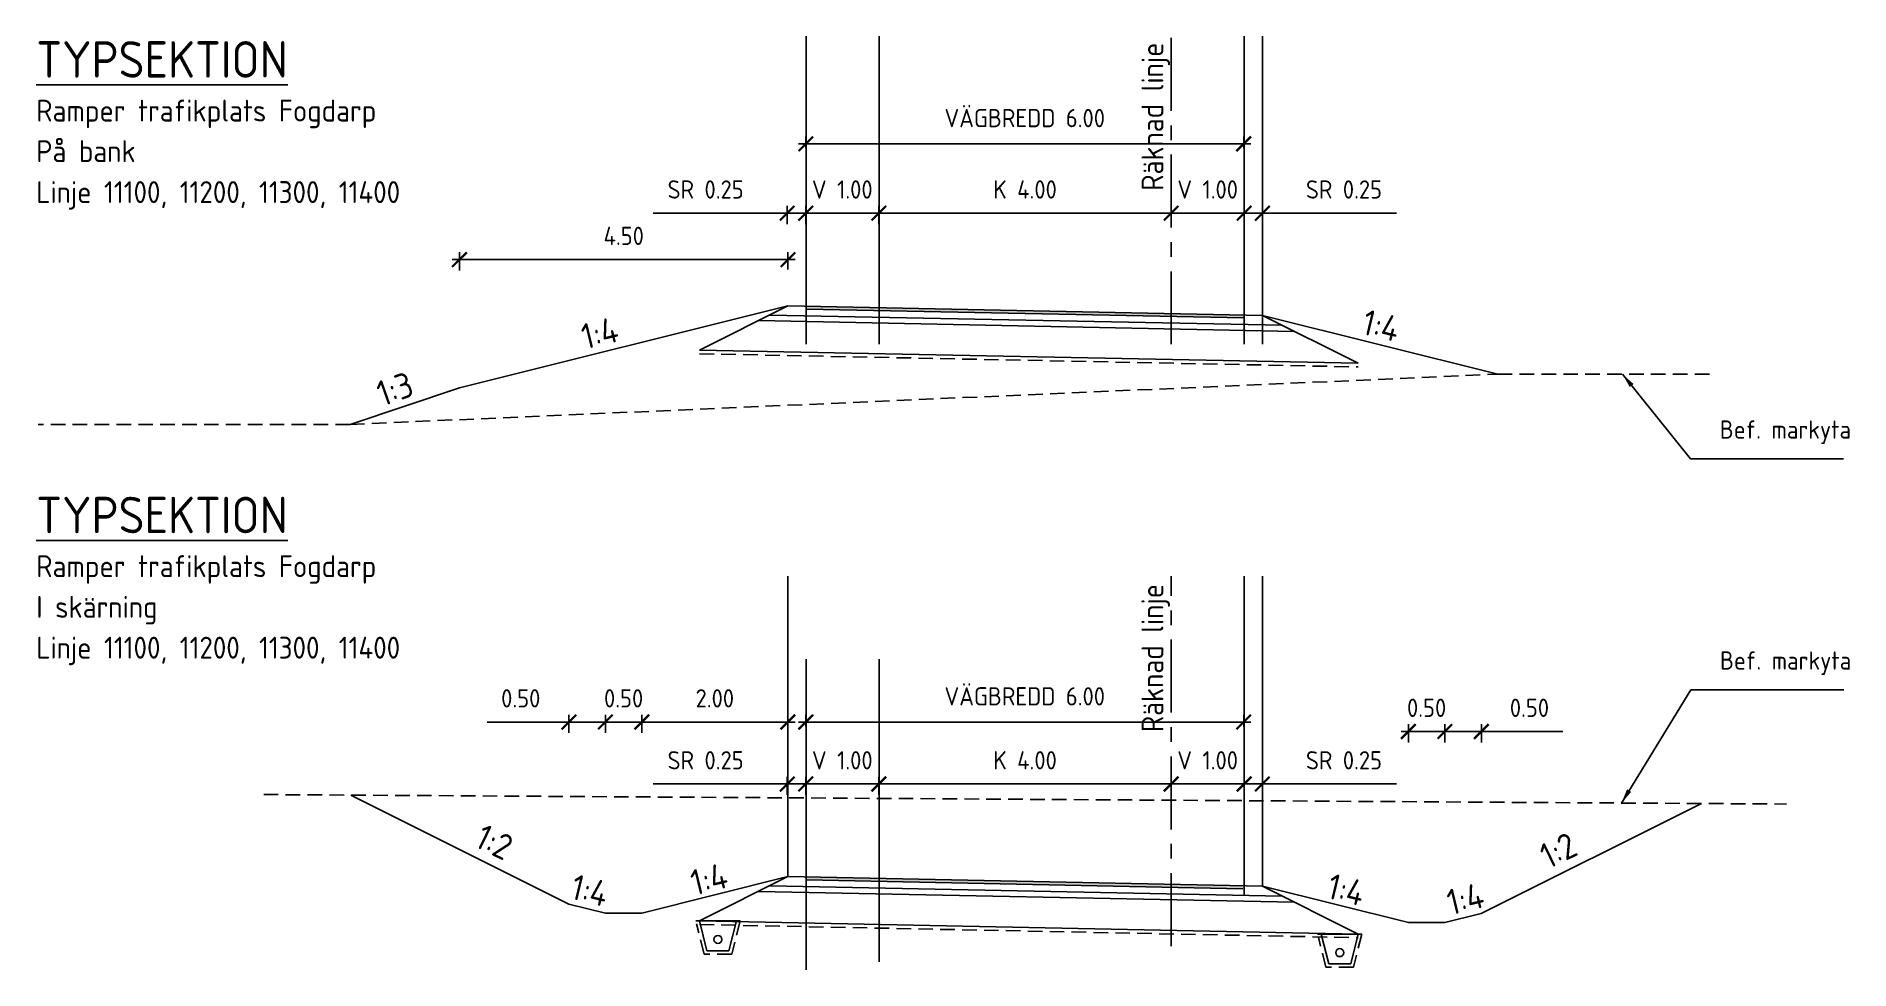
# Model space of a CAD drawing. Header units: metres. Extents: x 166439 to 168621, y 6226863 to 6228959.
# Drawn here: x 166606.27 to 166631.12, y 6226890.15 to 6226902.94 of the extents above; entities that cross this region are included whole.
import ezdxf

# ---------------------------------------------------------------- set-up
doc = ezdxf.new("R2010")
doc.units = ezdxf.units.M
doc.header["$LTSCALE"] = 0.1
doc.header["$MEASUREMENT"] = 0
doc.linetypes.add('CENTER', pattern=[16, 10, -2, 2, -2])
doc.linetypes.add('DASHED_2', pattern=[3, 2, -1])
doc.layers.get('0').update_dxf_attribs({"linetype": 'CONTINUOUS'})
doc.layers.get('DEFPOINTS').update_dxf_attribs({"color": 5, "linetype": 'CONTINUOUS'})
for name, color, linetype in [('04_geotextil', 1, 'DASHED_2'), ('04_mått', 4, 'CONTINUOUS'), ('04_topp', 7, 'CONTINUOUS'), ('04_txt', 1, 'CONTINUOUS'), ('04_öb', 4, 'CONTINUOUS'), ('04_överyta', 3, 'CONTINUOUS'), ('900_CENT', 4, 'CENTER'), ('M-372A', 8, 'DASHED_2'), ('M-373', 4, 'CONTINUOUS'), ('SEK', 1, 'CONTINUOUS')]:
    doc.layers.add(name, color=color, linetype=linetype)
doc.styles.add('ISO', font='iso.shx')
doc.dimstyles.new('BH90$0', dxfattribs={"dimscale": 0.05, "dimtxt": 2.5, "dimasz": 2, "dimexe": 1, "dimexo": 5, "dimgap": 2, "dimtad": 1, "dimzin": 0, "dimdsep": 46, "dimtxsty": 'ISO', "dimblk1": 'ARCHTICK', "dimblk2": 'ARCHTICK', "dimsah": 1, "dimcen": 1.5, "dimdle": 1, "dimadec": 0, "dimazin": 0, "dimtfac": 1, "dimtix": 1, "dimtmove": 0, "dimatfit": 3, "dimfxl": 1.5, "dimfxlon": 1, "dimtolj": 1, "dimtzin": 0, "dimarcsym": 0})
doc.dimstyles.new('BH90$7', dxfattribs={"dimscale": 0.05, "dimtxt": 2.5, "dimasz": 3, "dimexe": 2, "dimexo": 20, "dimgap": 1, "dimtad": 1, "dimzin": 0, "dimdsep": 46, "dimtxsty": 'ISO', "dimblk1": 'OPEN90', "dimblk2": 'OPEN90', "dimsah": 1, "dimcen": 4, "dimdle": 2, "dimadec": 0, "dimazin": 0, "dimtfac": 1, "dimtix": 1, "dimtmove": 0, "dimatfit": 3, "dimfxl": 2, "dimtolj": 1, "dimtzin": 0, "dimarcsym": 0})

msp = doc.modelspace()

# ---------------------------------------------------------------- texts
at = {"layer": '04_mått', "style": 'ISO'}
for s, rotation, p in [('1:4', 346.42098, (166624.4164, 6226898.8627)), ('1:4', 13.57902, (166613.7938, 6226898.645)), ('1:3', 19.50305, (166611.0192, 6226897.8623)), ('1:2', 334.05672, (166612.2585, 6226891.8437)), ('1:2', 25.94328, (166626.9899, 6226891.5223)), ('1:4', 346.47956, (166613.5753, 6226891.1224)), ('1:4', 13.57902, (166615.2909, 6226891.1628)), ('1:4', 346.42098, (166623.9378, 6226891.1326)), ('1:4', 13.52044, (166625.6533, 6226890.893))]:
    msp.add_text(s, height=0.35, rotation=rotation, dxfattribs=at).set_placement(p)
at = {"layer": '04_mått', "char_height": 0.25, "attachment_point": 7, "style": 'ISO'}
for insert in [(166629.3387, 6226897.3498), (166629.3417, 6226894.185)]:
    msp.add_mtext('Bef. markyta', dxfattribs=dict(at, insert=insert))
at = {"layer": '04_txt', "style": 'ISO'}
for p in [(166621.7158, 6226900.823), (166621.7158, 6226893.4036)]:
    msp.add_text('Räknad linje', height=0.3, rotation=90, dxfattribs=at).set_placement(p)
at = {"layer": 'SEK', "color": 7, "style": 'ISO'}
for p in [(166606.2731, 6226902.3721), (166606.2731, 6226896.129)]:
    msp.add_text('%%UTYPSEKTION', height=0.5, dxfattribs=at).set_placement(p)
at = {"layer": 'SEK', "color": 3, "style": 'ISO'}
for s, p in [('Ramper trafikplats Fogdarp', (166606.2731, 6226901.7707)), ('På bank', (166606.2731, 6226901.2154)), ('Linje 11100, 11200, 11300, 11400', (166606.2731, 6226900.6541)), ('Ramper trafikplats Fogdarp', (166606.2731, 6226895.5276)), ('I skärning', (166606.2731, 6226894.9701)), ('Linje 11100, 11200, 11300, 11400', (166606.2731, 6226894.4109))]:
    msp.add_text(s, height=0.3, dxfattribs=at).set_placement(p)

# ---------------------------------------------------------------- blocks, each defined once
blk = doc.blocks.new('_ARCHTICK')
at = {"color": 0, "linetype": 'ByBlock', "const_width": 0.15}
blk.add_lwpolyline([(-0.5, -0.5), (0.5, 0.5)], dxfattribs=at)
blk = doc.blocks.new('*D73')
at = {"layer": '04_mått', "color": 0, "lineweight": -2}
for p, q in [((166617.717, 6226892.693), (166621.922, 6226892.693)), ((166617.817, 6226892.543), (166617.817, 6226892.793)), ((166621.822, 6226892.543), (166621.822, 6226892.793))]:
    blk.add_line(p, q, dxfattribs=at)
at = {"layer": 'DEFPOINTS', "color": 0}
for p in [(166621.822, 6226892.693), (166617.817, 6226891.398), (166621.822, 6226891.307)]:
    blk.add_point(p, dxfattribs=at)
at = {"layer": '04_mått', "color": 0, "lineweight": -2, "xscale": 0.2, "yscale": 0.2, "zscale": 0.2, "rotation": 180}
blk.add_blockref('_ARCHTICK', (166617.817, 6226892.693), dxfattribs=at)
at = {"layer": '04_mått', "color": 0, "lineweight": -2, "xscale": 0.2, "yscale": 0.2, "zscale": 0.2}
blk.add_blockref('_ARCHTICK', (166621.822, 6226892.693), dxfattribs=at)
at = {"layer": '04_mått', "color": 0, "insert": (166619.82, 6226893.018), "char_height": 0.25, "attachment_point": 5, "style": 'ISO'}
blk.add_mtext('\\A1;K 4.00', dxfattribs=at)
blk = doc.blocks.new('*D74')
at = {"layer": '04_mått', "color": 0, "lineweight": -2}
for p, q in [((166622.822, 6226892.693), (166622.622, 6226892.693)), ((166622.822, 6226892.543), (166622.822, 6226892.793)), ((166622.822, 6226892.693), (166623.072, 6226892.693)), ((166623.072, 6226892.543), (166623.072, 6226892.793)), ((166623.072, 6226892.693), (166624.908, 6226892.693))]:
    blk.add_line(p, q, dxfattribs=at)
at = {"layer": 'DEFPOINTS', "color": 0}
for p in [(166623.072, 6226892.693), (166622.822, 6226891.293), (166623.072, 6226891.283)]:
    blk.add_point(p, dxfattribs=at)
at = {"layer": '04_mått', "color": 0, "lineweight": -2, "xscale": 0.2, "yscale": 0.2, "zscale": 0.2}
blk.add_blockref('_ARCHTICK', (166622.822, 6226892.693), dxfattribs=at)
at = {"layer": '04_mått', "color": 0, "lineweight": -2, "xscale": 0.2, "yscale": 0.2, "zscale": 0.2, "rotation": 180}
blk.add_blockref('_ARCHTICK', (166623.072, 6226892.693), dxfattribs=at)
at = {"layer": '04_mått', "color": 0, "insert": (166624.19, 6226893.018), "char_height": 0.25, "attachment_point": 5, "style": 'ISO'}
blk.add_mtext('\\A1;SR 0.25', dxfattribs=at)
blk = doc.blocks.new('*D75')
at = {"layer": '04_mått', "color": 0, "lineweight": -2}
for p, q in [((166621.822, 6226892.693), (166621.622, 6226892.693)), ((166621.822, 6226892.543), (166621.822, 6226892.793)), ((166621.822, 6226892.693), (166622.822, 6226892.693)), ((166622.822, 6226892.543), (166622.822, 6226892.793)), ((166622.822, 6226892.693), (166623.022, 6226892.693))]:
    blk.add_line(p, q, dxfattribs=at)
at = {"layer": 'DEFPOINTS', "color": 0}
for p in [(166622.822, 6226892.693), (166621.822, 6226891.328), (166622.822, 6226891.311)]:
    blk.add_point(p, dxfattribs=at)
at = {"layer": '04_mått', "color": 0, "lineweight": -2, "xscale": 0.2, "yscale": 0.2, "zscale": 0.2}
blk.add_blockref('_ARCHTICK', (166621.822, 6226892.693), dxfattribs=at)
at = {"layer": '04_mått', "color": 0, "lineweight": -2, "xscale": 0.2, "yscale": 0.2, "zscale": 0.2, "rotation": 180}
blk.add_blockref('_ARCHTICK', (166622.822, 6226892.693), dxfattribs=at)
at = {"layer": '04_mått', "color": 0, "insert": (166622.322, 6226893.018), "char_height": 0.25, "attachment_point": 5, "style": 'ISO'}
blk.add_mtext('\\A1;V 1.00', dxfattribs=at)
blk = doc.blocks.new('*D76')
at = {"layer": '04_mått', "color": 0, "lineweight": -2}
for p, q in [((166616.562, 6226892.693), (166614.726, 6226892.693)), ((166616.562, 6226892.543), (166616.562, 6226892.793)), ((166616.816, 6226892.693), (166616.562, 6226892.693)), ((166616.816, 6226892.543), (166616.816, 6226892.793)), ((166616.816, 6226892.693), (166617.016, 6226892.693))]:
    blk.add_line(p, q, dxfattribs=at)
at = {"layer": 'DEFPOINTS', "color": 0}
for p in [(166616.562, 6226892.693), (166616.562, 6226891.423), (166616.816, 6226891.415)]:
    blk.add_point(p, dxfattribs=at)
at = {"layer": '04_mått', "color": 0, "lineweight": -2, "xscale": 0.2, "yscale": 0.2, "zscale": 0.2}
blk.add_blockref('_ARCHTICK', (166616.562, 6226892.693), dxfattribs=at)
at = {"layer": '04_mått', "color": 0, "lineweight": -2, "xscale": 0.2, "yscale": 0.2, "zscale": 0.2, "rotation": 180}
blk.add_blockref('_ARCHTICK', (166616.816, 6226892.693), dxfattribs=at)
at = {"layer": '04_mått', "color": 0, "insert": (166615.444, 6226893.018), "char_height": 0.25, "attachment_point": 5, "style": 'ISO'}
blk.add_mtext('\\A1;SR 0.25', dxfattribs=at)
blk = doc.blocks.new('*D77')
at = {"layer": '04_mått', "color": 0, "lineweight": -2}
for p, q in [((166616.816, 6226892.693), (166616.616, 6226892.693)), ((166616.816, 6226892.543), (166616.816, 6226892.793)), ((166617.817, 6226892.693), (166616.816, 6226892.693)), ((166617.817, 6226892.543), (166617.817, 6226892.793)), ((166617.817, 6226892.693), (166618.017, 6226892.693))]:
    blk.add_line(p, q, dxfattribs=at)
at = {"layer": 'DEFPOINTS', "color": 0}
for p in [(166616.816, 6226892.693), (166616.816, 6226891.415), (166617.817, 6226891.398)]:
    blk.add_point(p, dxfattribs=at)
at = {"layer": '04_mått', "color": 0, "lineweight": -2, "xscale": 0.2, "yscale": 0.2, "zscale": 0.2}
blk.add_blockref('_ARCHTICK', (166616.816, 6226892.693), dxfattribs=at)
at = {"layer": '04_mått', "color": 0, "lineweight": -2, "xscale": 0.2, "yscale": 0.2, "zscale": 0.2, "rotation": 180}
blk.add_blockref('_ARCHTICK', (166617.817, 6226892.693), dxfattribs=at)
at = {"layer": '04_mått', "color": 0, "insert": (166617.316, 6226893.018), "char_height": 0.25, "attachment_point": 5, "style": 'ISO'}
blk.add_mtext('\\A1;V 1.00', dxfattribs=at)
blk = doc.blocks.new('*D78')
at = {"layer": '04_mått', "color": 0, "lineweight": -2}
for p, q in [((166624.972, 6226893.412), (166625.672, 6226893.412)), ((166625.072, 6226893.262), (166625.072, 6226893.512)), ((166625.572, 6226893.262), (166625.572, 6226893.512))]:
    blk.add_line(p, q, dxfattribs=at)
at = {"layer": 'DEFPOINTS', "color": 0}
for p in [(166625.572, 6226893.412), (166625.072, 6226890.793), (166625.572, 6226890.793)]:
    blk.add_point(p, dxfattribs=at)
at = {"layer": '04_mått', "color": 0, "lineweight": -2, "xscale": 0.2, "yscale": 0.2, "zscale": 0.2, "rotation": 180}
blk.add_blockref('_ARCHTICK', (166625.072, 6226893.412), dxfattribs=at)
at = {"layer": '04_mått', "color": 0, "lineweight": -2, "xscale": 0.2, "yscale": 0.2, "zscale": 0.2}
blk.add_blockref('_ARCHTICK', (166625.572, 6226893.412), dxfattribs=at)
at = {"layer": '04_mått', "color": 0, "insert": (166625.322, 6226893.737), "char_height": 0.25, "attachment_point": 5, "style": 'ISO'}
blk.add_mtext('\\A1;0.50', dxfattribs=at)
blk = doc.blocks.new('*D79')
at = {"layer": '04_mått', "color": 0, "lineweight": -2}
for p, q in [((166625.472, 6226893.412), (166626.072, 6226893.412)), ((166625.572, 6226893.262), (166625.572, 6226893.512)), ((166626.072, 6226893.262), (166626.072, 6226893.512)), ((166626.072, 6226893.412), (166627.19, 6226893.412))]:
    blk.add_line(p, q, dxfattribs=at)
at = {"layer": 'DEFPOINTS', "color": 0}
for p in [(166626.072, 6226893.412), (166626.072, 6226890.918), (166625.572, 6226890.793)]:
    blk.add_point(p, dxfattribs=at)
at = {"layer": '04_mått', "color": 0, "lineweight": -2, "xscale": 0.2, "yscale": 0.2, "zscale": 0.2, "rotation": 180}
blk.add_blockref('_ARCHTICK', (166625.572, 6226893.412), dxfattribs=at)
at = {"layer": '04_mått', "color": 0, "lineweight": -2, "xscale": 0.2, "yscale": 0.2, "zscale": 0.2}
blk.add_blockref('_ARCHTICK', (166626.072, 6226893.412), dxfattribs=at)
at = {"layer": '04_mått', "color": 0, "insert": (166626.731, 6226893.737), "char_height": 0.25, "attachment_point": 5, "style": 'ISO'}
blk.add_mtext('\\A1;0.50', dxfattribs=at)
blk = doc.blocks.new('*D85')
at = {"layer": '04_mått', "color": 0, "lineweight": -2}
for p, q in [((166616.67, 6226893.542), (166614.47, 6226893.542)), ((166614.57, 6226893.392), (166614.57, 6226893.642)), ((166616.57, 6226893.392), (166616.57, 6226893.642))]:
    blk.add_line(p, q, dxfattribs=at)
at = {"layer": 'DEFPOINTS', "color": 0}
for p in [(166614.57, 6226893.542), (166616.57, 6226891.423), (166614.57, 6226890.923)]:
    blk.add_point(p, dxfattribs=at)
at = {"layer": '04_mått', "color": 0, "lineweight": -2, "xscale": 0.2, "yscale": 0.2, "zscale": 0.2, "rotation": 180}
blk.add_blockref('_ARCHTICK', (166614.57, 6226893.542), dxfattribs=at)
at = {"layer": '04_mått', "color": 0, "lineweight": -2, "xscale": 0.2, "yscale": 0.2, "zscale": 0.2}
blk.add_blockref('_ARCHTICK', (166616.57, 6226893.542), dxfattribs=at)
at = {"layer": '04_mått', "color": 0, "insert": (166615.57, 6226893.867), "char_height": 0.25, "attachment_point": 5, "style": 'ISO'}
blk.add_mtext('\\A1;2.00', dxfattribs=at)
blk = doc.blocks.new('*D86')
at = {"layer": '04_mått', "color": 0, "lineweight": -2}
for p, q in [((166614.67, 6226893.542), (166613.97, 6226893.542)), ((166614.07, 6226893.392), (166614.07, 6226893.642)), ((166614.57, 6226893.392), (166614.57, 6226893.642))]:
    blk.add_line(p, q, dxfattribs=at)
at = {"layer": 'DEFPOINTS', "color": 0}
for p in [(166614.07, 6226893.542), (166614.07, 6226890.923), (166614.57, 6226890.923)]:
    blk.add_point(p, dxfattribs=at)
at = {"layer": '04_mått', "color": 0, "lineweight": -2, "xscale": 0.2, "yscale": 0.2, "zscale": 0.2, "rotation": 180}
blk.add_blockref('_ARCHTICK', (166614.07, 6226893.542), dxfattribs=at)
at = {"layer": '04_mått', "color": 0, "lineweight": -2, "xscale": 0.2, "yscale": 0.2, "zscale": 0.2}
blk.add_blockref('_ARCHTICK', (166614.57, 6226893.542), dxfattribs=at)
at = {"layer": '04_mått', "color": 0, "insert": (166614.32, 6226893.867), "char_height": 0.25, "attachment_point": 5, "style": 'ISO'}
blk.add_mtext('\\A1;0.50', dxfattribs=at)
blk = doc.blocks.new('*D87')
at = {"layer": '04_mått', "color": 0, "lineweight": -2}
for p, q in [((166613.57, 6226893.542), (166612.452, 6226893.542)), ((166613.57, 6226893.392), (166613.57, 6226893.642)), ((166614.17, 6226893.542), (166613.57, 6226893.542)), ((166614.07, 6226893.392), (166614.07, 6226893.642))]:
    blk.add_line(p, q, dxfattribs=at)
at = {"layer": 'DEFPOINTS', "color": 0}
for p in [(166613.57, 6226893.542), (166613.57, 6226891.048), (166614.07, 6226890.923)]:
    blk.add_point(p, dxfattribs=at)
at = {"layer": '04_mått', "color": 0, "lineweight": -2, "xscale": 0.2, "yscale": 0.2, "zscale": 0.2, "rotation": 180}
blk.add_blockref('_ARCHTICK', (166613.57, 6226893.542), dxfattribs=at)
at = {"layer": '04_mått', "color": 0, "lineweight": -2, "xscale": 0.2, "yscale": 0.2, "zscale": 0.2}
blk.add_blockref('_ARCHTICK', (166614.07, 6226893.542), dxfattribs=at)
at = {"layer": '04_mått', "color": 0, "insert": (166612.911, 6226893.867), "char_height": 0.25, "attachment_point": 5, "style": 'ISO'}
blk.add_mtext('\\A1;0.50', dxfattribs=at)
blk = doc.blocks.new('*D89')
at = {"layer": '04_mått', "color": 0, "lineweight": -2}
for p, q in [((166622.916, 6226893.542), (166616.716, 6226893.542)), ((166616.816, 6226893.481), (166616.816, 6226893.642)), ((166622.816, 6226893.481), (166622.816, 6226893.642))]:
    blk.add_line(p, q, dxfattribs=at)
at = {"layer": 'DEFPOINTS', "color": 0}
for p in [(166616.816, 6226893.542), (166616.816, 6226892.981), (166622.816, 6226892.981)]:
    blk.add_point(p, dxfattribs=at)
at = {"layer": '04_mått', "color": 0, "lineweight": -2, "xscale": 0.2, "yscale": 0.2, "zscale": 0.2, "rotation": 180}
blk.add_blockref('_ARCHTICK', (166616.816, 6226893.542), dxfattribs=at)
at = {"layer": '04_mått', "color": 0, "lineweight": -2, "xscale": 0.2, "yscale": 0.2, "zscale": 0.2}
blk.add_blockref('_ARCHTICK', (166622.816, 6226893.542), dxfattribs=at)
at = {"layer": '04_mått', "color": 0, "insert": (166619.816, 6226893.894), "char_height": 0.25, "attachment_point": 5, "style": 'ISO'}
blk.add_mtext('\\A1;VÄGBREDD 6.00', dxfattribs=at)
blk = doc.blocks.new('*D80')
at = {"layer": '04_mått', "color": 0, "lineweight": -2}
for p, q in [((166617.817, 6226900.365), (166617.817, 6226900.615)), ((166621.822, 6226900.365), (166621.822, 6226900.615)), ((166617.717, 6226900.515), (166621.922, 6226900.515))]:
    blk.add_line(p, q, dxfattribs=at)
at = {"layer": 'DEFPOINTS', "color": 0}
for p in [(166621.822, 6226900.515), (166617.817, 6226899.22), (166621.822, 6226899.129)]:
    blk.add_point(p, dxfattribs=at)
at = {"layer": '04_mått', "color": 0, "lineweight": -2, "xscale": 0.2, "yscale": 0.2, "zscale": 0.2, "rotation": 180}
blk.add_blockref('_ARCHTICK', (166617.817, 6226900.515), dxfattribs=at)
at = {"layer": '04_mått', "color": 0, "lineweight": -2, "xscale": 0.2, "yscale": 0.2, "zscale": 0.2}
blk.add_blockref('_ARCHTICK', (166621.822, 6226900.515), dxfattribs=at)
at = {"layer": '04_mått', "color": 0, "insert": (166619.82, 6226900.84), "char_height": 0.25, "attachment_point": 5, "style": 'ISO'}
blk.add_mtext('\\A1;K 4.00', dxfattribs=at)
blk = doc.blocks.new('*D81')
at = {"layer": '04_mått', "color": 0, "lineweight": -2}
for p, q in [((166622.822, 6226900.365), (166622.822, 6226900.615)), ((166623.072, 6226900.365), (166623.072, 6226900.615)), ((166622.822, 6226900.515), (166622.622, 6226900.515)), ((166622.822, 6226900.515), (166623.072, 6226900.515)), ((166623.072, 6226900.515), (166624.908, 6226900.515))]:
    blk.add_line(p, q, dxfattribs=at)
at = {"layer": 'DEFPOINTS', "color": 0}
for p in [(166623.072, 6226900.515), (166622.822, 6226899.115), (166623.072, 6226899.105)]:
    blk.add_point(p, dxfattribs=at)
at = {"layer": '04_mått', "color": 0, "lineweight": -2, "xscale": 0.2, "yscale": 0.2, "zscale": 0.2}
blk.add_blockref('_ARCHTICK', (166622.822, 6226900.515), dxfattribs=at)
at = {"layer": '04_mått', "color": 0, "lineweight": -2, "xscale": 0.2, "yscale": 0.2, "zscale": 0.2, "rotation": 180}
blk.add_blockref('_ARCHTICK', (166623.072, 6226900.515), dxfattribs=at)
at = {"layer": '04_mått', "color": 0, "insert": (166624.19, 6226900.84), "char_height": 0.25, "attachment_point": 5, "style": 'ISO'}
blk.add_mtext('\\A1;SR 0.25', dxfattribs=at)
blk = doc.blocks.new('*D82')
at = {"layer": '04_mått', "color": 0, "lineweight": -2}
for p, q in [((166621.822, 6226900.365), (166621.822, 6226900.615)), ((166622.822, 6226900.365), (166622.822, 6226900.615)), ((166621.822, 6226900.515), (166621.622, 6226900.515)), ((166621.822, 6226900.515), (166622.822, 6226900.515)), ((166622.822, 6226900.515), (166623.022, 6226900.515))]:
    blk.add_line(p, q, dxfattribs=at)
at = {"layer": 'DEFPOINTS', "color": 0}
for p in [(166622.822, 6226900.515), (166621.822, 6226899.149), (166622.822, 6226899.133)]:
    blk.add_point(p, dxfattribs=at)
at = {"layer": '04_mått', "color": 0, "lineweight": -2, "xscale": 0.2, "yscale": 0.2, "zscale": 0.2}
blk.add_blockref('_ARCHTICK', (166621.822, 6226900.515), dxfattribs=at)
at = {"layer": '04_mått', "color": 0, "lineweight": -2, "xscale": 0.2, "yscale": 0.2, "zscale": 0.2, "rotation": 180}
blk.add_blockref('_ARCHTICK', (166622.822, 6226900.515), dxfattribs=at)
at = {"layer": '04_mått', "color": 0, "insert": (166622.322, 6226900.84), "char_height": 0.25, "attachment_point": 5, "style": 'ISO'}
blk.add_mtext('\\A1;V 1.00', dxfattribs=at)
blk = doc.blocks.new('*D83')
at = {"layer": '04_mått', "color": 0, "lineweight": -2}
for p, q in [((166616.562, 6226900.365), (166616.562, 6226900.615)), ((166616.816, 6226900.365), (166616.816, 6226900.615)), ((166616.562, 6226900.515), (166614.726, 6226900.515)), ((166616.816, 6226900.515), (166616.562, 6226900.515)), ((166616.816, 6226900.515), (166617.016, 6226900.515))]:
    blk.add_line(p, q, dxfattribs=at)
at = {"layer": 'DEFPOINTS', "color": 0}
for p in [(166616.562, 6226900.515), (166616.562, 6226899.245), (166616.816, 6226899.237)]:
    blk.add_point(p, dxfattribs=at)
at = {"layer": '04_mått', "color": 0, "lineweight": -2, "xscale": 0.2, "yscale": 0.2, "zscale": 0.2}
blk.add_blockref('_ARCHTICK', (166616.562, 6226900.515), dxfattribs=at)
at = {"layer": '04_mått', "color": 0, "lineweight": -2, "xscale": 0.2, "yscale": 0.2, "zscale": 0.2, "rotation": 180}
blk.add_blockref('_ARCHTICK', (166616.816, 6226900.515), dxfattribs=at)
at = {"layer": '04_mått', "color": 0, "insert": (166615.444, 6226900.84), "char_height": 0.25, "attachment_point": 5, "style": 'ISO'}
blk.add_mtext('\\A1;SR 0.25', dxfattribs=at)
blk = doc.blocks.new('*D84')
at = {"layer": '04_mått', "color": 0, "lineweight": -2}
for p, q in [((166616.816, 6226900.365), (166616.816, 6226900.615)), ((166617.817, 6226900.365), (166617.817, 6226900.615)), ((166616.816, 6226900.515), (166616.616, 6226900.515)), ((166617.817, 6226900.515), (166616.816, 6226900.515)), ((166617.817, 6226900.515), (166618.017, 6226900.515))]:
    blk.add_line(p, q, dxfattribs=at)
at = {"layer": 'DEFPOINTS', "color": 0}
for p in [(166616.816, 6226900.515), (166616.816, 6226899.237), (166617.817, 6226899.22)]:
    blk.add_point(p, dxfattribs=at)
at = {"layer": '04_mått', "color": 0, "lineweight": -2, "xscale": 0.2, "yscale": 0.2, "zscale": 0.2}
blk.add_blockref('_ARCHTICK', (166616.816, 6226900.515), dxfattribs=at)
at = {"layer": '04_mått', "color": 0, "lineweight": -2, "xscale": 0.2, "yscale": 0.2, "zscale": 0.2, "rotation": 180}
blk.add_blockref('_ARCHTICK', (166617.817, 6226900.515), dxfattribs=at)
at = {"layer": '04_mått', "color": 0, "insert": (166617.316, 6226900.84), "char_height": 0.25, "attachment_point": 5, "style": 'ISO'}
blk.add_mtext('\\A1;V 1.00', dxfattribs=at)
blk = doc.blocks.new('*D88')
at = {"layer": '04_mått', "color": 0, "lineweight": -2}
for p, q in [((166611.972, 6226899.879), (166616.672, 6226899.879)), ((166612.072, 6226899.729), (166612.072, 6226899.979)), ((166616.572, 6226899.745), (166616.572, 6226899.979))]:
    blk.add_line(p, q, dxfattribs=at)
at = {"layer": 'DEFPOINTS', "color": 0}
for p in [(166616.572, 6226899.879), (166616.572, 6226899.245), (166612.072, 6226898.12)]:
    blk.add_point(p, dxfattribs=at)
at = {"layer": '04_mått', "color": 0, "lineweight": -2, "xscale": 0.2, "yscale": 0.2, "zscale": 0.2, "rotation": 180}
blk.add_blockref('_ARCHTICK', (166612.072, 6226899.879), dxfattribs=at)
at = {"layer": '04_mått', "color": 0, "lineweight": -2, "xscale": 0.2, "yscale": 0.2, "zscale": 0.2}
blk.add_blockref('_ARCHTICK', (166616.572, 6226899.879), dxfattribs=at)
at = {"layer": '04_mått', "color": 0, "insert": (166614.322, 6226900.204), "char_height": 0.25, "attachment_point": 5, "style": 'ISO'}
blk.add_mtext('\\A1;4.50', dxfattribs=at)
blk = doc.blocks.new('*D90')
at = {"layer": '04_mått', "color": 0, "lineweight": -2}
for p, q in [((166622.916, 6226901.466), (166616.716, 6226901.466)), ((166616.816, 6226901.405), (166616.816, 6226901.566)), ((166622.816, 6226901.405), (166622.816, 6226901.566))]:
    blk.add_line(p, q, dxfattribs=at)
at = {"layer": 'DEFPOINTS', "color": 0}
for p in [(166616.816, 6226901.466), (166616.816, 6226900.905), (166622.816, 6226900.905)]:
    blk.add_point(p, dxfattribs=at)
at = {"layer": '04_mått', "color": 0, "lineweight": -2, "xscale": 0.2, "yscale": 0.2, "zscale": 0.2, "rotation": 180}
blk.add_blockref('_ARCHTICK', (166616.816, 6226901.466), dxfattribs=at)
at = {"layer": '04_mått', "color": 0, "lineweight": -2, "xscale": 0.2, "yscale": 0.2, "zscale": 0.2}
blk.add_blockref('_ARCHTICK', (166622.816, 6226901.466), dxfattribs=at)
at = {"layer": '04_mått', "color": 0, "insert": (166619.816, 6226901.818), "char_height": 0.25, "attachment_point": 5, "style": 'ISO'}
blk.add_mtext('\\A1;VÄGBREDD 6.00', dxfattribs=at)

# ---------------------------------------------------------------- dimensions: what is measured, and where the dimension line sits
at = {"layer": '04_mått'}
for base, p1, p2, text, picture, middle in [((166616.8155, 6226901.4664), (166622.8155, 6226900.9051), (166616.8155, 6226900.9051), 'VÄGBREDD <>', '*D90', (166619.8155, 6226901.8181)), ((166621.8218, 6226900.5147), (166617.8174, 6226899.2196), (166621.8218, 6226899.1291), 'K <>', '*D80', (166619.8196, 6226900.8397)), ((166622.8218, 6226900.5147), (166621.8218, 6226899.1492), (166622.8218, 6226899.1327), 'V <>', '*D82', (166622.3218, 6226900.8397)), ((166616.8155, 6226893.5418), (166622.8155, 6226892.9805), (166616.8155, 6226892.9805), 'VÄGBREDD <>', '*D89', (166619.8155, 6226893.8935)), ((166621.8218, 6226892.6931), (166617.8174, 6226891.3979), (166621.8218, 6226891.3074), 'K <>', '*D73', (166619.8196, 6226893.0181)), ((166622.8218, 6226892.6931), (166621.8218, 6226891.3276), (166622.8218, 6226891.311), 'V <>', '*D75', (166622.3218, 6226893.0181))]:
    dim = msp.add_linear_dim(base=base, p1=p1, p2=p2, text=text, dimstyle='BH90$0', override={"dimscale": 0.1}, dxfattribs=at)
    dim.commit()
    dim.dimension.update_dxf_attribs({"geometry": picture, "text_midpoint": middle})
for base, p1, p2, picture, middle in [((166616.5618, 6226900.5147), (166616.8155, 6226899.2369), (166616.5618, 6226899.2447), '*D83', (166615.444, 6226900.5147)), ((166616.5618, 6226892.6931), (166616.8155, 6226891.4153), (166616.5618, 6226891.4231), '*D76', (166615.444, 6226892.6931))]:
    dim = msp.add_linear_dim(base=base, p1=p1, p2=p2, angle=180, text='SR <>', dimstyle='BH90$0', override={"dimscale": 0.1}, dxfattribs=at)
    dim.commit()
    dim.dimension.update_dxf_attribs({"geometry": picture, "text_midpoint": middle, "dimtype": 160})
for base, p1, p2, picture, middle in [((166616.8155, 6226900.5147), (166617.8174, 6226899.2196), (166616.8155, 6226899.2369), '*D84', (166617.3164, 6226900.8397)), ((166616.8155, 6226892.6931), (166617.8174, 6226891.3979), (166616.8155, 6226891.4153), '*D77', (166617.3164, 6226893.0181))]:
    dim = msp.add_linear_dim(base=base, p1=p1, p2=p2, angle=180, text='V <>', dimstyle='BH90$0', override={"dimscale": 0.1}, dxfattribs=at)
    dim.commit()
    dim.dimension.update_dxf_attribs({"geometry": picture, "text_midpoint": middle})
for base, p1, p2, picture, middle in [((166623.0718, 6226900.5147), (166622.8218, 6226899.1146), (166623.0718, 6226899.1048), '*D81', (166624.1897, 6226900.5147)), ((166623.0718, 6226892.6931), (166622.8218, 6226891.2929), (166623.0718, 6226891.2832), '*D74', (166624.1897, 6226892.6931))]:
    dim = msp.add_linear_dim(base=base, p1=p1, p2=p2, text='SR <>', dimstyle='BH90$0', override={"dimscale": 0.1}, dxfattribs=at)
    dim.commit()
    dim.dimension.update_dxf_attribs({"geometry": picture, "text_midpoint": middle, "dimtype": 160})
dim = msp.add_linear_dim(base=(166616.5718, 6226899.8795), p1=(166612.0718, 6226898.1197), p2=(166616.5718, 6226899.2447), dimstyle='BH90$0', override={"dimscale": 0.1}, dxfattribs=at)
dim.commit()
dim.dimension.update_dxf_attribs({"geometry": '*D88', "text_midpoint": (166614.3218, 6226900.2045)})
dim = msp.add_linear_dim(base=(166613.57, 6226893.5418), p1=(166614.07, 6226890.9231), p2=(166613.57, 6226891.0481), angle=180, dimstyle='BH90$0', override={"dimscale": 0.1}, dxfattribs=at)
dim.commit()
dim.dimension.update_dxf_attribs({"geometry": '*D87', "text_midpoint": (166612.911, 6226893.5418), "dimtype": 160})
at = {"layer": '04_mått', "color": 4}
dim = msp.add_linear_dim(base=(166614.07, 6226893.5418), p1=(166614.57, 6226890.9231), p2=(166614.07, 6226890.9231), angle=180, dimstyle='BH90$0', override={"dimscale": 0.1}, dxfattribs=at)
dim.commit()
dim.dimension.update_dxf_attribs({"geometry": '*D86', "text_midpoint": (166614.32, 6226893.5418), "dimtype": 160})
dim = msp.add_linear_dim(base=(166614.57, 6226893.5418), p1=(166616.57, 6226891.4228), p2=(166614.57, 6226890.9231), angle=180, dimstyle='BH90$0', override={"dimscale": 0.1}, dxfattribs=at)
dim.commit()
dim.dimension.update_dxf_attribs({"geometry": '*D85', "text_midpoint": (166615.57, 6226893.8668)})
dim = msp.add_linear_dim(base=(166625.5718, 6226893.4117), p1=(166625.0718, 6226890.7931), p2=(166625.5718, 6226890.7931), dimstyle='BH90$0', override={"dimscale": 0.1}, dxfattribs=at)
dim.commit()
dim.dimension.update_dxf_attribs({"geometry": '*D78', "text_midpoint": (166625.3218, 6226893.4117), "dimtype": 160})
at = {"layer": '04_mått'}
dim = msp.add_linear_dim(base=(166626.0718, 6226893.4117), p1=(166625.5718, 6226890.7931), p2=(166626.0718, 6226890.9181), dimstyle='BH90$0', override={"dimscale": 0.1}, dxfattribs=at)
dim.commit()
dim.dimension.update_dxf_attribs({"geometry": '*D79', "text_midpoint": (166626.7308, 6226893.4117), "dimtype": 160})

# ---------------------------------------------------------------- hatches: boundary and pattern name
at = {"layer": '04_topp'}
h = msp.add_hatch(color=256, dxfattribs=at)
h.paths.add_polyline_path([(166621.8218, 6226899.0997), (166621.8218, 6226899.1397), (166617.8218, 6226899.2197), (166617.8218, 6226899.1797)])
h.paths.add_polyline_path([(166616.8218, 6226899.2397), (166616.8218, 6226899.1997), (166617.8218, 6226899.1797), (166617.8218, 6226899.2197)])
h.paths.add_polyline_path([(166621.8218, 6226899.1397), (166621.8218, 6226899.0997), (166622.8218, 6226899.0797), (166622.8218, 6226899.1197)])
h = msp.add_hatch(color=256, dxfattribs=at)
h.paths.add_polyline_path([(166617.8218, 6226891.3981), (166617.8218, 6226891.358), (166621.8218, 6226891.278), (166621.8218, 6226891.3181)])
h.paths.add_polyline_path([(166617.8218, 6226891.3981), (166616.8218, 6226891.4181), (166616.8218, 6226891.378), (166617.8218, 6226891.358)])
h.paths.add_polyline_path([(166621.8218, 6226891.278), (166622.8218, 6226891.258), (166622.8218, 6226891.2981), (166621.8218, 6226891.3181)])

# ---------------------------------------------------------------- linework, layer by layer
at = {"layer": '04_geotextil'}
for p, q in [((166615.3591, 6226898.5888), (166624.3836, 6226898.4083)), ((166615.4235, 6226890.3622), (166615.3205, 6226890.7745)), ((166615.3591, 6226890.7672), (166624.3836, 6226890.5867)), ((166615.9153, 6226890.8172), (166615.8016, 6226890.3622)), ((166623.9431, 6226890.1817), (166623.84, 6226890.594)), ((166624.4349, 6226890.6367), (166624.3211, 6226890.1817)), ((166615.8016, 6226890.3622), (166615.4235, 6226890.3622)), ((166624.3211, 6226890.1817), (166623.9431, 6226890.1817))]:
    msp.add_line(p, q, dxfattribs=at)
at = {"layer": '04_öb'}
for p, q in [((166616.5718, 6226899.2447), (166615.3601, 6226898.6388)), ((166623.0718, 6226899.1147), (166624.3846, 6226898.4583)), ((166616.1679, 6226899.0427), (166623.5094, 6226898.8959)), ((166615.3601, 6226898.6388), (166624.3846, 6226898.4583)), ((166616.5718, 6226891.4231), (166615.3601, 6226890.8172)), ((166616.1679, 6226891.2211), (166623.5094, 6226891.0743)), ((166623.0718, 6226891.2931), (166624.3846, 6226890.6367)), ((166615.3601, 6226890.8172), (166624.3846, 6226890.6367)), ((166615.4626, 6226890.4072), (166615.3601, 6226890.8172)), ((166615.8651, 6226890.8172), (166615.7626, 6226890.4072)), ((166623.9821, 6226890.2267), (166623.8796, 6226890.6367)), ((166624.3846, 6226890.6367), (166624.2821, 6226890.2267)), ((166615.7626, 6226890.4072), (166615.4626, 6226890.4072)), ((166624.2821, 6226890.2267), (166623.9821, 6226890.2267))]:
    msp.add_line(p, q, dxfattribs=at)
at = {"layer": '04_överyta'}
for p, q in [((166616.3218, 6226899.1197), (166623.3427, 6226898.9792)), ((166616.5718, 6226899.2447), (166623.0718, 6226899.1147)), ((166616.8218, 6226899.2397), (166616.8218, 6226899.1997)), ((166616.8218, 6226899.1997), (166622.8218, 6226899.0797)), ((166622.8218, 6226899.1197), (166622.8218, 6226899.0797)), ((166613.57, 6226891.0481), (166610.5849, 6226892.5406)), ((166626.0718, 6226890.9181), (166629.0864, 6226892.4253)), ((166616.57, 6226891.4231), (166614.57, 6226890.9231)), ((166616.5718, 6226891.4231), (166623.0718, 6226891.2931)), ((166616.3218, 6226891.298), (166623.3427, 6226891.1576)), ((166616.8218, 6226891.378), (166622.8059, 6226891.2584)), ((166622.8218, 6226891.2981), (166622.8218, 6226891.258)), ((166622.8218, 6226891.2981), (166622.8218, 6226891.168)), ((166623.0718, 6226891.2931), (166625.0718, 6226890.7931)), ((166614.07, 6226890.9231), (166613.57, 6226891.0481)), ((166614.57, 6226890.9231), (166614.07, 6226890.9231)), ((166625.5718, 6226890.7931), (166626.0718, 6226890.9181)), ((166625.0718, 6226890.7931), (166625.5718, 6226890.7931)), ((166616.8218, 6226890.2776), (166616.8218, 6226890.2376)), ((166616.8218, 6226890.2776), (166616.8218, 6226890.1475))]:
    msp.add_line(p, q, dxfattribs=at)
for points in [[(166616.5718, 6226899.2447), (166612.0718, 6226898.1197)], [(166623.0718, 6226899.1147), (166626.2961, 6226898.3086)], [(166612.0718, 6226898.1197), (166610.5718, 6226897.6197)]]:
    msp.add_lwpolyline(points, dxfattribs=at)
at = {"layer": '04_överyta', "flags": 128}
for points in [[(166616.8218, 6226899.2397), (166616.8218, 6226899.1097)], [(166622.8218, 6226899.1197), (166622.8218, 6226898.9897)]]:
    msp.add_lwpolyline(points, dxfattribs=at)
at = {"layer": '900_CENT'}
for p, q in [((166621.8218, 6226898.7179), (166621.8218, 6226902.9396)), ((166621.8218, 6226890.4714), (166621.8218, 6226895.5418))]:
    msp.add_line(p, q, dxfattribs=at)
at = {"layer": 'DEFPOINTS'}
for p, q in [((166616.8218, 6226898.7179), (166616.8218, 6226902.9396)), ((166617.8218, 6226898.7179), (166617.8218, 6226902.9396)), ((166622.8218, 6226898.7179), (166622.8218, 6226902.9396)), ((166623.0718, 6226898.7179), (166623.0718, 6226902.9396)), ((166616.5718, 6226891.4231), (166616.5718, 6226895.5418)), ((166622.8218, 6226891.2981), (166622.8218, 6226895.5418)), ((166623.0718, 6226891.2931), (166623.0718, 6226895.5418)), ((166616.8218, 6226890.2776), (166616.8218, 6226894.4013)), ((166617.8218, 6226890.2576), (166617.8218, 6226894.4013)), ((166615.3098, 6226890.8172), (166615.9153, 6226890.8172)), ((166623.8293, 6226890.6367), (166624.4349, 6226890.6367))]:
    msp.add_line(p, q, dxfattribs=at)
at = {"layer": 'M-372A', "flags": 128}
for points in [[(166610.5718, 6226897.6197), (166626.2961, 6226898.3086)], [(166626.2961, 6226898.3086), (166629.2429, 6226898.3086)], [(166610.5718, 6226897.6197), (166606.2973, 6226897.6197)], [(166609.3896, 6226892.5481), (166630.2522, 6226892.4181)]]:
    msp.add_lwpolyline(points, dxfattribs=at)
at = {"layer": 'M-373'}
for centre in [(166615.6126, 6226890.5622), (166624.1321, 6226890.3817)]:
    msp.add_circle(centre, 0.055, dxfattribs=at)

msp.set_redraw_order([(e.dxf.handle, doc.entitydb.next_handle()) for e in msp.query("TEXT MTEXT ATTDEF DIMENSION ARC_DIMENSION")])  # texts and dimensions are drawn at this point

# ---------------------------------------------------------------- leaders
at = {"layer": '04_mått', "annotation_type": 0, "has_hookline": 1, "hookline_direction": 0, "text_width": 1.6964}
for points in [[(166628.0059, 6226898.3086), (166628.9387, 6226897.1498), (166629.1387, 6226897.1498)], [(166627.992, 6226892.4321), (166628.9417, 6226893.985), (166629.1417, 6226893.985)]]:
    msp.add_leader(points, dimstyle='BH90$7', override={"dimscale": 0.1, "dimasz": 2, "dimexe": 1, "dimexo": 5, "dimgap": 2, "dimcen": 1.5, "dimdle": 1}, dxfattribs=at)

doc.saveas('drawing.dxf')
